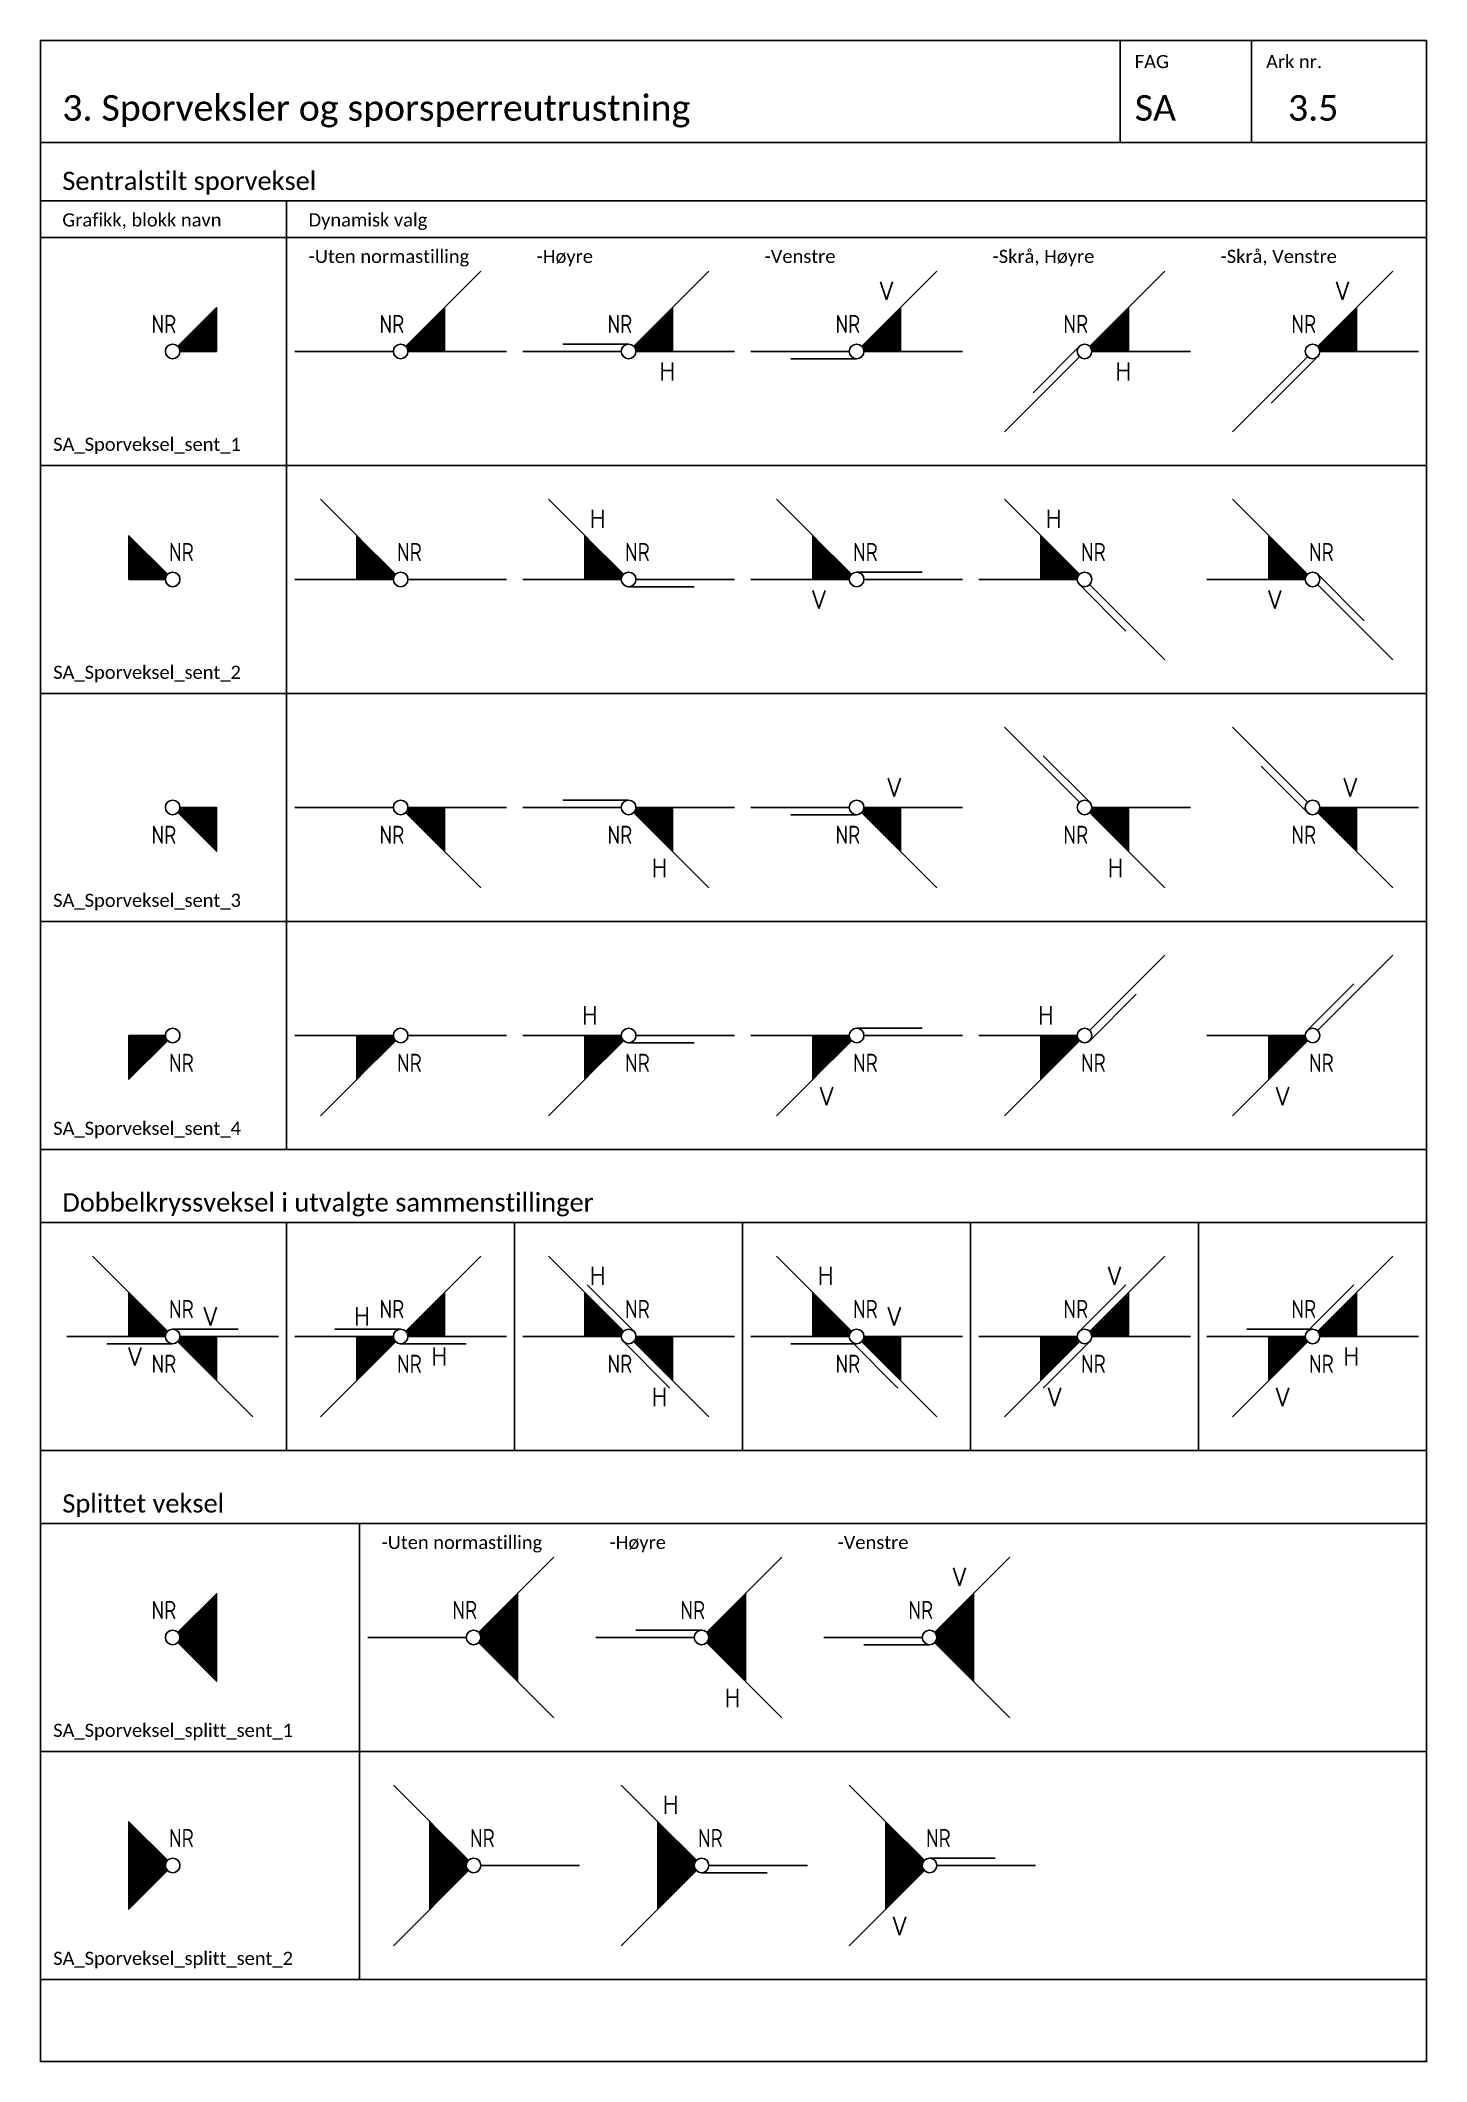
# Model space of a CAD drawing. Header units: millimetres. Extents: x -210 to 2500, y -2763 to 277.
# Drawn here: x 840 to 1030, y -614 to -337 of the extents above; entities that cross this region are included whole.
import ezdxf
from ezdxf.enums import TextEntityAlignment as Align

# ---------------------------------------------------------------- set-up
doc = ezdxf.new("R2010")
doc.units = ezdxf.units.MM
for name, color, linetype in [('RAMME', 5, 'Continuous'), ('RAMME SYMBOLER', 4, 'Continuous'), ('RAMME TEKST', 7, 'Continuous'), ('SIG-SPOR enlinje', 5, 'Continuous'), ('SIG-Sporveksler', 2, 'Continuous'), ('SIG_ATT_Tekst25', 2, 'Continuous')]:
    doc.layers.add(name, color=color, linetype=linetype)
doc.layers.add('Wipeout', color=7, linetype='Continuous', true_color=0xfffefd)
doc.styles.add('Calibri', font='calibri.ttf')
doc.styles.add('ISOCP', font='isocp.shx', dxfattribs={"width": 0.9})

msp = doc.modelspace()

# ---------------------------------------------------------------- texts
at = {"layer": 'RAMME TEKST', "linetype": 'ByBlock', "style": 'Calibri'}
for s, height, p in [('FAG', 1.8, (990, -340.8)), ('Ark nr.', 1.8, (1008, -340.8)), ('3. Sporveksler og sporsperreutrustning', 3.5, (843, -348)), ('SA', 3.5, (990, -348)), ('3.5', 3.5, (1011, -348)), ('Sentralstilt sporveksel', 2.5, (843, -357.5)), ('Grafikk, blokk navn', 1.8, (843, -362.5)), ('Dynamisk valg', 1.8, (876.75, -362.5)), ('-Uten normastilling', 1.8, (876.75, -367.5)), ('-Skrå, Høyre', 1.8, (970.5, -367.5)), ('-Skrå, Venstre', 1.8, (1001.75, -367.5)), ('-Høyre', 1.8, (908, -367.5)), ('-Venstre', 1.8, (939.25, -367.5)), ('SA_Sporveksel_sent_1 ', 1.8, (841.75, -393.25)), ('SA_Sporveksel_sent_2', 1.8, (841.75, -424.5)), ('SA_Sporveksel_sent_3', 1.8, (841.75, -455.75)), ('SA_Sporveksel_sent_4', 1.8, (841.75, -487)), ('Dobbelkryssveksel i utvalgte sammenstillinger', 2.5, (843, -497.5)), ('Splittet veksel', 2.5, (843, -538.75)), ('-Uten normastilling', 1.8, (886.75, -543.75)), ('-Høyre', 1.8, (918, -543.75)), ('-Venstre', 1.8, (949.25, -543.75)), ('SA_Sporveksel_splitt_sent_1', 1.8, (841.75, -569.5)), ('SA_Sporveksel_splitt_sent_2', 1.8, (841.75, -600.75))]:
    msp.add_text(s, height=height, dxfattribs=at).set_placement(p)

# ---------------------------------------------------------------- blocks, each defined once
blk = doc.blocks.new('*U32')
at = {"linetype": 'ByBlock', "lineweight": -2}
h = blk.add_hatch(color=0, dxfattribs=at)
h.dxf.hatch_style = 1
edge = h.paths.add_edge_path()
edge.add_line((1, 0), (6, 0))
edge.add_line((6, 0), (6, 6))
edge.add_line((6, 6), (0.71, 0.71))
edge.add_arc((0, 0), 1, 0, 45, ccw=False)
at = {"color": 0, "linetype": 'ByBlock', "lineweight": -2}
for points in [[(1, 0), (6, 0), (6, 6), (0.71, 0.71, -0.198912), (1, 0)], [(1.1, 0.1), (5.9, 0.1), (5.9, 5.76), (0.85, 0.7, -0.151986)], [(1.18, 0.2), (5.8, 0.2), (5.8, 5.52), (0.98, 0.7, -0.113104)], [(1.26, 0.3), (5.7, 0.3), (5.7, 5.28), (1.11, 0.68, -0.080086)], [(1.34, 0.4), (5.6, 0.4), (5.6, 5.03), (1.23, 0.67, -0.051519)], [(1.41, 0.5), (5.5, 0.5), (5.5, 4.79), (1.35, 0.65, -0.026437)], [(1.48, 0.6), (5.4, 0.6), (5.4, 4.55), (1.47, 0.62, -0.004151)]]:
    blk.add_lwpolyline(points, format="xyb", close=True, dxfattribs=at)
for points in [[(1.69, 0.7), (5.3, 0.7), (5.3, 4.31)], [(1.93, 0.8), (5.2, 0.8), (5.2, 4.07)], [(2.17, 0.9), (5.1, 0.9), (5.1, 3.83)], [(2.41, 1), (5, 1), (5, 3.59)], [(2.66, 1.1), (4.9, 1.1), (4.9, 3.34)], [(2.9, 1.2), (4.8, 1.2), (4.8, 3.1)], [(3.14, 1.3), (4.7, 1.3), (4.7, 2.86)], [(3.38, 1.4), (4.6, 1.4), (4.6, 2.62)], [(3.62, 1.5), (4.5, 1.5), (4.5, 2.38)], [(3.86, 1.6), (4.4, 1.6), (4.4, 2.14)], [(4.1, 1.7), (4.3, 1.7), (4.3, 1.9)]]:
    blk.add_lwpolyline(points, close=True, dxfattribs=at)
blk = doc.blocks.new('*U314')
at = {"layer": 'SIG_ATT_Tekst25', "linetype": 'ByBlock', "lineweight": -2, "style": 'ISOCP', "width": 0.9}
blk.add_attdef('NR', (-0.5, 2.5), '', height=2.5, dxfattribs=at)
blk.add_wipeout([(-1, 0), (-0.99, 0.13), (-0.97, 0.26), (-0.92, 0.38), (-0.87, 0.5), (-0.79, 0.61), (-0.71, 0.71), (-0.61, 0.79), (-0.5, 0.87), (-0.38, 0.92), (-0.26, 0.97), (-0.13, 0.99), (0, 1), (0.13, 0.99), (0.26, 0.97), (0.38, 0.92), (0.5, 0.87), (0.61, 0.79), (0.71, 0.71), (0.79, 0.61), (0.87, 0.5), (0.92, 0.38), (0.97, 0.26), (0.99, 0.13), (1, 0), (0.99, -0.13), (0.97, -0.26), (0.92, -0.38), (0.87, -0.5), (0.79, -0.61), (0.71, -0.71), (0.61, -0.79), (0.5, -0.87), (0.38, -0.92), (0.26, -0.97), (0.13, -0.99), (0, -1), (-0.13, -0.99), (-0.26, -0.97), (-0.38, -0.92), (-0.5, -0.87), (-0.61, -0.79), (-0.71, -0.71), (-0.79, -0.61), (-0.87, -0.5), (-0.92, -0.38), (-0.97, -0.26), (-0.99, -0.13)]).dxf.layer = 'Wipeout'
at = {"color": 0, "linetype": 'ByBlock', "lineweight": -2}
blk.add_circle((0, 0), 1, dxfattribs=at)
at = {"color": 0, "linetype": 'ByBlock', "lineweight": -2, "xscale": -1}
blk.add_blockref('*U32', (0, 0), dxfattribs=at)
at = {"color": 0, "linetype": 'ByBlock', "lineweight": -2, "rotation": 180}
blk.add_blockref('*U32', (0, 0), dxfattribs=at)
blk = doc.blocks.new('*U312')
at = {"color": 0, "linetype": 'ByBlock', "lineweight": -2}
for p, q in [((-4.94, 7.06), (-4.94, 9.56)), ((-4.94, 8.45), (-3.55, 8.45)), ((-3.55, 7.06), (-3.55, 9.56))]:
    blk.add_line(p, q, dxfattribs=at)
at = {"layer": 'SIG_ATT_Tekst25', "linetype": 'ByBlock', "lineweight": -2, "style": 'ISOCP', "width": 0.9}
blk.add_attdef('NR', (-0.5, 2.5), '', height=2.5, dxfattribs=at)
blk.add_wipeout([(-1, 0), (-0.99, 0.13), (-0.97, 0.26), (-0.92, 0.38), (-0.87, 0.5), (-0.79, 0.61), (-0.71, 0.71), (-0.61, 0.79), (-0.5, 0.87), (-0.38, 0.92), (-0.26, 0.97), (-0.13, 0.99), (0, 1), (0.13, 0.99), (0.26, 0.97), (0.38, 0.92), (0.5, 0.87), (0.61, 0.79), (0.71, 0.71), (0.79, 0.61), (0.87, 0.5), (0.92, 0.38), (0.97, 0.26), (0.99, 0.13), (1, 0), (0.99, -0.13), (0.97, -0.26), (0.92, -0.38), (0.87, -0.5), (0.79, -0.61), (0.71, -0.71), (0.61, -0.79), (0.5, -0.87), (0.38, -0.92), (0.26, -0.97), (0.13, -0.99), (0, -1), (-0.13, -0.99), (-0.26, -0.97), (-0.38, -0.92), (-0.5, -0.87), (-0.61, -0.79), (-0.71, -0.71), (-0.79, -0.61), (-0.87, -0.5), (-0.92, -0.38), (-0.97, -0.26), (-0.99, -0.13)]).dxf.layer = 'Wipeout'
at = {"color": 0, "linetype": 'ByBlock', "lineweight": -2}
blk.add_line((0, -1), (9, -1), dxfattribs=at)
blk.add_circle((0, 0), 1, dxfattribs=at)
at = {"color": 0, "linetype": 'ByBlock', "lineweight": -2, "xscale": -1}
blk.add_blockref('*U32', (0, 0), dxfattribs=at)
at = {"color": 0, "linetype": 'ByBlock', "lineweight": -2, "rotation": 180}
blk.add_blockref('*U32', (0, 0), dxfattribs=at)
blk = doc.blocks.new('*U313')
at = {"color": 0, "linetype": 'ByBlock', "lineweight": -2}
for q in [(-4.94, -7.06), (-3.27, -7.06)]:
    blk.add_line((-4.11, -9.56), q, dxfattribs=at)
at = {"layer": 'SIG_ATT_Tekst25', "linetype": 'ByBlock', "lineweight": -2, "style": 'ISOCP', "width": 0.9}
blk.add_attdef('NR', (-0.5, 2.5), '', height=2.5, dxfattribs=at)
blk.add_wipeout([(-1, 0), (-0.99, 0.13), (-0.97, 0.26), (-0.92, 0.38), (-0.87, 0.5), (-0.79, 0.61), (-0.71, 0.71), (-0.61, 0.79), (-0.5, 0.87), (-0.38, 0.92), (-0.26, 0.97), (-0.13, 0.99), (0, 1), (0.13, 0.99), (0.26, 0.97), (0.38, 0.92), (0.5, 0.87), (0.61, 0.79), (0.71, 0.71), (0.79, 0.61), (0.87, 0.5), (0.92, 0.38), (0.97, 0.26), (0.99, 0.13), (1, 0), (0.99, -0.13), (0.97, -0.26), (0.92, -0.38), (0.87, -0.5), (0.79, -0.61), (0.71, -0.71), (0.61, -0.79), (0.5, -0.87), (0.38, -0.92), (0.26, -0.97), (0.13, -0.99), (0, -1), (-0.13, -0.99), (-0.26, -0.97), (-0.38, -0.92), (-0.5, -0.87), (-0.61, -0.79), (-0.71, -0.71), (-0.79, -0.61), (-0.87, -0.5), (-0.92, -0.38), (-0.97, -0.26), (-0.99, -0.13)]).dxf.layer = 'Wipeout'
at = {"color": 0, "linetype": 'ByBlock', "lineweight": -2}
blk.add_line((0, 1), (9, 1), dxfattribs=at)
blk.add_circle((0, 0), 1, dxfattribs=at)
at = {"color": 0, "linetype": 'ByBlock', "lineweight": -2, "xscale": -1}
blk.add_blockref('*U32', (0, 0), dxfattribs=at)
at = {"color": 0, "linetype": 'ByBlock', "lineweight": -2, "rotation": 180}
blk.add_blockref('*U32', (0, 0), dxfattribs=at)
blk = doc.blocks.new('*U31')
at = {"linetype": 'ByBlock', "lineweight": -2}
h = blk.add_hatch(color=0, dxfattribs=at)
h.dxf.hatch_style = 1
edge = h.paths.add_edge_path()
edge.add_line((1, 0), (6, 0))
edge.add_line((6, 0), (6, 6))
edge.add_line((6, 6), (0.71, 0.71))
edge.add_arc((0, 0), 1, 0, 45, ccw=False)
at = {"color": 0, "linetype": 'ByBlock', "lineweight": -2}
for points in [[(1, 0), (6, 0), (6, 6), (0.71, 0.71, -0.198912), (1, 0)], [(1.1, 0.1), (5.9, 0.1), (5.9, 5.76), (0.85, 0.7, -0.151986)], [(1.18, 0.2), (5.8, 0.2), (5.8, 5.52), (0.98, 0.7, -0.113104)], [(1.26, 0.3), (5.7, 0.3), (5.7, 5.28), (1.11, 0.68, -0.080086)], [(1.34, 0.4), (5.6, 0.4), (5.6, 5.03), (1.23, 0.67, -0.051519)], [(1.41, 0.5), (5.5, 0.5), (5.5, 4.79), (1.35, 0.65, -0.026437)], [(1.48, 0.6), (5.4, 0.6), (5.4, 4.55), (1.47, 0.62, -0.004151)]]:
    blk.add_lwpolyline(points, format="xyb", close=True, dxfattribs=at)
for points in [[(1.69, 0.7), (5.3, 0.7), (5.3, 4.31)], [(1.93, 0.8), (5.2, 0.8), (5.2, 4.07)], [(2.17, 0.9), (5.1, 0.9), (5.1, 3.83)], [(2.41, 1), (5, 1), (5, 3.59)], [(2.66, 1.1), (4.9, 1.1), (4.9, 3.34)], [(2.9, 1.2), (4.8, 1.2), (4.8, 3.1)], [(3.14, 1.3), (4.7, 1.3), (4.7, 2.86)], [(3.38, 1.4), (4.6, 1.4), (4.6, 2.62)], [(3.62, 1.5), (4.5, 1.5), (4.5, 2.38)], [(3.86, 1.6), (4.4, 1.6), (4.4, 2.14)], [(4.1, 1.7), (4.3, 1.7), (4.3, 1.9)]]:
    blk.add_lwpolyline(points, close=True, dxfattribs=at)
blk = doc.blocks.new('*U311')
at = {"layer": 'SIG_ATT_Tekst25', "linetype": 'ByBlock', "lineweight": -2, "style": 'ISOCP', "width": 0.9}
blk.add_attdef('NR', text='', height=2.5, dxfattribs=at).set_placement((0.5, 2.5), align=Align.RIGHT)
blk.add_wipeout([(-1, 0), (-0.99, 0.13), (-0.97, 0.26), (-0.92, 0.38), (-0.87, 0.5), (-0.79, 0.61), (-0.71, 0.71), (-0.61, 0.79), (-0.5, 0.87), (-0.38, 0.92), (-0.26, 0.97), (-0.13, 0.99), (0, 1), (0.13, 0.99), (0.26, 0.97), (0.38, 0.92), (0.5, 0.87), (0.61, 0.79), (0.71, 0.71), (0.79, 0.61), (0.87, 0.5), (0.92, 0.38), (0.97, 0.26), (0.99, 0.13), (1, 0), (0.99, -0.13), (0.97, -0.26), (0.92, -0.38), (0.87, -0.5), (0.79, -0.61), (0.71, -0.71), (0.61, -0.79), (0.5, -0.87), (0.38, -0.92), (0.26, -0.97), (0.13, -0.99), (0, -1), (-0.13, -0.99), (-0.26, -0.97), (-0.38, -0.92), (-0.5, -0.87), (-0.61, -0.79), (-0.71, -0.71), (-0.79, -0.61), (-0.87, -0.5), (-0.92, -0.38), (-0.97, -0.26), (-0.99, -0.13)]).dxf.layer = 'Wipeout'
at = {"color": 0, "linetype": 'ByBlock', "lineweight": -2}
blk.add_circle((0, 0), 1, dxfattribs=at)
blk.add_blockref('*U31', (0, 0), dxfattribs=at)
at = {"color": 0, "linetype": 'ByBlock', "lineweight": -2, "xscale": -1, "rotation": 180}
blk.add_blockref('*U31', (0, 0), dxfattribs=at)
blk = doc.blocks.new('*U309')
at = {"color": 0, "linetype": 'ByBlock', "lineweight": -2}
for p, q in [((3.55, -9.56), (3.55, -7.06)), ((3.55, -8.17), (4.94, -8.17)), ((4.94, -9.56), (4.94, -7.06))]:
    blk.add_line(p, q, dxfattribs=at)
at = {"layer": 'SIG_ATT_Tekst25', "linetype": 'ByBlock', "lineweight": -2, "style": 'ISOCP', "width": 0.9}
blk.add_attdef('NR', text='', height=2.5, dxfattribs=at).set_placement((0.5, 2.5), align=Align.RIGHT)
blk.add_wipeout([(-1, 0), (-0.99, 0.13), (-0.97, 0.26), (-0.92, 0.38), (-0.87, 0.5), (-0.79, 0.61), (-0.71, 0.71), (-0.61, 0.79), (-0.5, 0.87), (-0.38, 0.92), (-0.26, 0.97), (-0.13, 0.99), (0, 1), (0.13, 0.99), (0.26, 0.97), (0.38, 0.92), (0.5, 0.87), (0.61, 0.79), (0.71, 0.71), (0.79, 0.61), (0.87, 0.5), (0.92, 0.38), (0.97, 0.26), (0.99, 0.13), (1, 0), (0.99, -0.13), (0.97, -0.26), (0.92, -0.38), (0.87, -0.5), (0.79, -0.61), (0.71, -0.71), (0.61, -0.79), (0.5, -0.87), (0.38, -0.92), (0.26, -0.97), (0.13, -0.99), (0, -1), (-0.13, -0.99), (-0.26, -0.97), (-0.38, -0.92), (-0.5, -0.87), (-0.61, -0.79), (-0.71, -0.71), (-0.79, -0.61), (-0.87, -0.5), (-0.92, -0.38), (-0.97, -0.26), (-0.99, -0.13)]).dxf.layer = 'Wipeout'
at = {"color": 0, "linetype": 'ByBlock', "lineweight": -2}
blk.add_line((0, 1), (-9, 1), dxfattribs=at)
blk.add_circle((0, 0), 1, dxfattribs=at)
blk.add_blockref('*U31', (0, 0), dxfattribs=at)
at = {"color": 0, "linetype": 'ByBlock', "lineweight": -2, "xscale": -1, "rotation": 180}
blk.add_blockref('*U31', (0, 0), dxfattribs=at)
blk = doc.blocks.new('*U310')
at = {"color": 0, "linetype": 'ByBlock', "lineweight": -2}
for q in [(3.27, 9.56), (4.94, 9.56)]:
    blk.add_line((4.11, 7.06), q, dxfattribs=at)
at = {"layer": 'SIG_ATT_Tekst25', "linetype": 'ByBlock', "lineweight": -2, "style": 'ISOCP', "width": 0.9}
blk.add_attdef('NR', text='', height=2.5, dxfattribs=at).set_placement((0.5, 2.5), align=Align.RIGHT)
blk.add_wipeout([(-1, 0), (-0.99, 0.13), (-0.97, 0.26), (-0.92, 0.38), (-0.87, 0.5), (-0.79, 0.61), (-0.71, 0.71), (-0.61, 0.79), (-0.5, 0.87), (-0.38, 0.92), (-0.26, 0.97), (-0.13, 0.99), (0, 1), (0.13, 0.99), (0.26, 0.97), (0.38, 0.92), (0.5, 0.87), (0.61, 0.79), (0.71, 0.71), (0.79, 0.61), (0.87, 0.5), (0.92, 0.38), (0.97, 0.26), (0.99, 0.13), (1, 0), (0.99, -0.13), (0.97, -0.26), (0.92, -0.38), (0.87, -0.5), (0.79, -0.61), (0.71, -0.71), (0.61, -0.79), (0.5, -0.87), (0.38, -0.92), (0.26, -0.97), (0.13, -0.99), (0, -1), (-0.13, -0.99), (-0.26, -0.97), (-0.38, -0.92), (-0.5, -0.87), (-0.61, -0.79), (-0.71, -0.71), (-0.79, -0.61), (-0.87, -0.5), (-0.92, -0.38), (-0.97, -0.26), (-0.99, -0.13)]).dxf.layer = 'Wipeout'
at = {"color": 0, "linetype": 'ByBlock', "lineweight": -2}
blk.add_line((0, -1), (-9, -1), dxfattribs=at)
blk.add_circle((0, 0), 1, dxfattribs=at)
blk.add_blockref('*U31', (0, 0), dxfattribs=at)
at = {"color": 0, "linetype": 'ByBlock', "lineweight": -2, "xscale": -1, "rotation": 180}
blk.add_blockref('*U31', (0, 0), dxfattribs=at)
blk = doc.blocks.new('*U27')
at = {"linetype": 'ByBlock', "lineweight": -2}
h = blk.add_hatch(color=0, dxfattribs=at)
h.dxf.hatch_style = 1
edge = h.paths.add_edge_path()
edge.add_line((1, 0), (6, 0))
edge.add_line((6, 0), (6, 6))
edge.add_line((6, 6), (0.71, 0.71))
edge.add_arc((0, 0), 1, 0, 45, ccw=False)
at = {"color": 0, "linetype": 'ByBlock', "lineweight": -2}
for points in [[(1, 0), (6, 0), (6, 6), (0.71, 0.71, -0.198912), (1, 0)], [(1.1, 0.1), (5.9, 0.1), (5.9, 5.76), (0.85, 0.7, -0.151986)], [(1.18, 0.2), (5.8, 0.2), (5.8, 5.52), (0.98, 0.7, -0.113104)], [(1.26, 0.3), (5.7, 0.3), (5.7, 5.28), (1.11, 0.68, -0.080086)], [(1.34, 0.4), (5.6, 0.4), (5.6, 5.03), (1.23, 0.67, -0.051519)], [(1.41, 0.5), (5.5, 0.5), (5.5, 4.79), (1.35, 0.65, -0.026437)], [(1.48, 0.6), (5.4, 0.6), (5.4, 4.55), (1.47, 0.62, -0.004151)]]:
    blk.add_lwpolyline(points, format="xyb", close=True, dxfattribs=at)
for points in [[(1.69, 0.7), (5.3, 0.7), (5.3, 4.31)], [(1.93, 0.8), (5.2, 0.8), (5.2, 4.07)], [(2.17, 0.9), (5.1, 0.9), (5.1, 3.83)], [(2.41, 1), (5, 1), (5, 3.59)], [(2.66, 1.1), (4.9, 1.1), (4.9, 3.34)], [(2.9, 1.2), (4.8, 1.2), (4.8, 3.1)], [(3.14, 1.3), (4.7, 1.3), (4.7, 2.86)], [(3.38, 1.4), (4.6, 1.4), (4.6, 2.62)], [(3.62, 1.5), (4.5, 1.5), (4.5, 2.38)], [(3.86, 1.6), (4.4, 1.6), (4.4, 2.14)], [(4.1, 1.7), (4.3, 1.7), (4.3, 1.9)]]:
    blk.add_lwpolyline(points, close=True, dxfattribs=at)
blk = doc.blocks.new('*U293')
at = {"layer": 'SIG_ATT_Tekst25', "linetype": 'ByBlock', "lineweight": -2, "style": 'ISOCP', "width": 0.9}
blk.add_attdef('NR', text='', height=2.5, dxfattribs=at).set_placement((0.5, 2.5), align=Align.RIGHT)
blk.add_wipeout([(-1, 0), (-0.99, 0.13), (-0.97, 0.26), (-0.92, 0.38), (-0.87, 0.5), (-0.79, 0.61), (-0.71, 0.71), (-0.61, 0.79), (-0.5, 0.87), (-0.38, 0.92), (-0.26, 0.97), (-0.13, 0.99), (0, 1), (0.13, 0.99), (0.26, 0.97), (0.38, 0.92), (0.5, 0.87), (0.61, 0.79), (0.71, 0.71), (0.79, 0.61), (0.87, 0.5), (0.92, 0.38), (0.97, 0.26), (0.99, 0.13), (1, 0), (0.99, -0.13), (0.97, -0.26), (0.92, -0.38), (0.87, -0.5), (0.79, -0.61), (0.71, -0.71), (0.61, -0.79), (0.5, -0.87), (0.38, -0.92), (0.26, -0.97), (0.13, -0.99), (0, -1), (-0.13, -0.99), (-0.26, -0.97), (-0.38, -0.92), (-0.5, -0.87), (-0.61, -0.79), (-0.71, -0.71), (-0.79, -0.61), (-0.87, -0.5), (-0.92, -0.38), (-0.97, -0.26), (-0.99, -0.13)]).dxf.layer = 'Wipeout'
at = {"color": 0, "linetype": 'ByBlock', "lineweight": -2}
blk.add_circle((0, 0), 1, dxfattribs=at)
blk.add_blockref('*U27', (0, 0), dxfattribs=at)
blk = doc.blocks.new('*U289')
at = {"color": 0, "linetype": 'ByBlock', "lineweight": -2}
for p, q in [((4.61, -4), (4.61, -1.5)), ((4.61, -2.61), (6, -2.61)), ((6, -4), (6, -1.5))]:
    blk.add_line(p, q, dxfattribs=at)
at = {"layer": 'SIG_ATT_Tekst25', "linetype": 'ByBlock', "lineweight": -2, "style": 'ISOCP', "width": 0.9}
blk.add_attdef('NR', text='', height=2.5, dxfattribs=at).set_placement((0.5, 2.5), align=Align.RIGHT)
blk.add_wipeout([(-1, 0), (-0.99, 0.13), (-0.97, 0.26), (-0.92, 0.38), (-0.87, 0.5), (-0.79, 0.61), (-0.71, 0.71), (-0.61, 0.79), (-0.5, 0.87), (-0.38, 0.92), (-0.26, 0.97), (-0.13, 0.99), (0, 1), (0.13, 0.99), (0.26, 0.97), (0.38, 0.92), (0.5, 0.87), (0.61, 0.79), (0.71, 0.71), (0.79, 0.61), (0.87, 0.5), (0.92, 0.38), (0.97, 0.26), (0.99, 0.13), (1, 0), (0.99, -0.13), (0.97, -0.26), (0.92, -0.38), (0.87, -0.5), (0.79, -0.61), (0.71, -0.71), (0.61, -0.79), (0.5, -0.87), (0.38, -0.92), (0.26, -0.97), (0.13, -0.99), (0, -1), (-0.13, -0.99), (-0.26, -0.97), (-0.38, -0.92), (-0.5, -0.87), (-0.61, -0.79), (-0.71, -0.71), (-0.79, -0.61), (-0.87, -0.5), (-0.92, -0.38), (-0.97, -0.26), (-0.99, -0.13)]).dxf.layer = 'Wipeout'
at = {"color": 0, "linetype": 'ByBlock', "lineweight": -2}
blk.add_line((0, 1), (-9, 1), dxfattribs=at)
blk.add_circle((0, 0), 1, dxfattribs=at)
blk.add_blockref('*U27', (0, 0), dxfattribs=at)
blk = doc.blocks.new('*U290')
at = {"color": 0, "linetype": 'ByBlock', "lineweight": -2}
for q in [(3.27, 9.56), (4.94, 9.56)]:
    blk.add_line((4.11, 7.06), q, dxfattribs=at)
at = {"layer": 'SIG_ATT_Tekst25', "linetype": 'ByBlock', "lineweight": -2, "style": 'ISOCP', "width": 0.9}
blk.add_attdef('NR', text='', height=2.5, dxfattribs=at).set_placement((0.5, 2.5), align=Align.RIGHT)
blk.add_wipeout([(-1, 0), (-0.99, 0.13), (-0.97, 0.26), (-0.92, 0.38), (-0.87, 0.5), (-0.79, 0.61), (-0.71, 0.71), (-0.61, 0.79), (-0.5, 0.87), (-0.38, 0.92), (-0.26, 0.97), (-0.13, 0.99), (0, 1), (0.13, 0.99), (0.26, 0.97), (0.38, 0.92), (0.5, 0.87), (0.61, 0.79), (0.71, 0.71), (0.79, 0.61), (0.87, 0.5), (0.92, 0.38), (0.97, 0.26), (0.99, 0.13), (1, 0), (0.99, -0.13), (0.97, -0.26), (0.92, -0.38), (0.87, -0.5), (0.79, -0.61), (0.71, -0.71), (0.61, -0.79), (0.5, -0.87), (0.38, -0.92), (0.26, -0.97), (0.13, -0.99), (0, -1), (-0.13, -0.99), (-0.26, -0.97), (-0.38, -0.92), (-0.5, -0.87), (-0.61, -0.79), (-0.71, -0.71), (-0.79, -0.61), (-0.87, -0.5), (-0.92, -0.38), (-0.97, -0.26), (-0.99, -0.13)]).dxf.layer = 'Wipeout'
at = {"color": 0, "linetype": 'ByBlock', "lineweight": -2}
blk.add_line((0, -1), (-9, -1), dxfattribs=at)
blk.add_circle((0, 0), 1, dxfattribs=at)
blk.add_blockref('*U27', (0, 0), dxfattribs=at)
blk = doc.blocks.new('*U291')
at = {"color": 0, "linetype": 'ByBlock', "lineweight": -2}
for p, q in [((4.61, -4), (4.61, -1.5)), ((4.61, -2.61), (6, -2.61)), ((6, -4), (6, -1.5))]:
    blk.add_line(p, q, dxfattribs=at)
at = {"layer": 'SIG_ATT_Tekst25', "linetype": 'ByBlock', "lineweight": -2, "style": 'ISOCP', "width": 0.9}
blk.add_attdef('NR', text='', height=2.5, dxfattribs=at).set_placement((0.5, 2.5), align=Align.RIGHT)
blk.add_wipeout([(-1, 0), (-0.99, 0.13), (-0.97, 0.26), (-0.92, 0.38), (-0.87, 0.5), (-0.79, 0.61), (-0.71, 0.71), (-0.61, 0.79), (-0.5, 0.87), (-0.38, 0.92), (-0.26, 0.97), (-0.13, 0.99), (0, 1), (0.13, 0.99), (0.26, 0.97), (0.38, 0.92), (0.5, 0.87), (0.61, 0.79), (0.71, 0.71), (0.79, 0.61), (0.87, 0.5), (0.92, 0.38), (0.97, 0.26), (0.99, 0.13), (1, 0), (0.99, -0.13), (0.97, -0.26), (0.92, -0.38), (0.87, -0.5), (0.79, -0.61), (0.71, -0.71), (0.61, -0.79), (0.5, -0.87), (0.38, -0.92), (0.26, -0.97), (0.13, -0.99), (0, -1), (-0.13, -0.99), (-0.26, -0.97), (-0.38, -0.92), (-0.5, -0.87), (-0.61, -0.79), (-0.71, -0.71), (-0.79, -0.61), (-0.87, -0.5), (-0.92, -0.38), (-0.97, -0.26), (-0.99, -0.13)]).dxf.layer = 'Wipeout'
at = {"color": 0, "linetype": 'ByBlock', "lineweight": -2}
blk.add_line((-0.71, 0.71), (-7.07, -5.66), dxfattribs=at)
blk.add_circle((0, 0), 1, dxfattribs=at)
blk.add_blockref('*U27', (0, 0), dxfattribs=at)
blk = doc.blocks.new('*U292')
at = {"color": 0, "linetype": 'ByBlock', "lineweight": -2}
for q in [(3.27, 9.56), (4.94, 9.56)]:
    blk.add_line((4.11, 7.06), q, dxfattribs=at)
at = {"layer": 'SIG_ATT_Tekst25', "linetype": 'ByBlock', "lineweight": -2, "style": 'ISOCP', "width": 0.9}
blk.add_attdef('NR', text='', height=2.5, dxfattribs=at).set_placement((0.5, 2.5), align=Align.RIGHT)
blk.add_wipeout([(-1, 0), (-0.99, 0.13), (-0.97, 0.26), (-0.92, 0.38), (-0.87, 0.5), (-0.79, 0.61), (-0.71, 0.71), (-0.61, 0.79), (-0.5, 0.87), (-0.38, 0.92), (-0.26, 0.97), (-0.13, 0.99), (0, 1), (0.13, 0.99), (0.26, 0.97), (0.38, 0.92), (0.5, 0.87), (0.61, 0.79), (0.71, 0.71), (0.79, 0.61), (0.87, 0.5), (0.92, 0.38), (0.97, 0.26), (0.99, 0.13), (1, 0), (0.99, -0.13), (0.97, -0.26), (0.92, -0.38), (0.87, -0.5), (0.79, -0.61), (0.71, -0.71), (0.61, -0.79), (0.5, -0.87), (0.38, -0.92), (0.26, -0.97), (0.13, -0.99), (0, -1), (-0.13, -0.99), (-0.26, -0.97), (-0.38, -0.92), (-0.5, -0.87), (-0.61, -0.79), (-0.71, -0.71), (-0.79, -0.61), (-0.87, -0.5), (-0.92, -0.38), (-0.97, -0.26), (-0.99, -0.13)]).dxf.layer = 'Wipeout'
at = {"color": 0, "linetype": 'ByBlock', "lineweight": -2}
blk.add_line((0.71, -0.71), (-5.66, -7.07), dxfattribs=at)
blk.add_circle((0, 0), 1, dxfattribs=at)
blk.add_blockref('*U27', (0, 0), dxfattribs=at)
blk = doc.blocks.new('*U28')
at = {"linetype": 'ByBlock', "lineweight": -2}
h = blk.add_hatch(color=0, dxfattribs=at)
h.dxf.hatch_style = 1
edge = h.paths.add_edge_path()
edge.add_line((1, 0), (6, 0))
edge.add_line((6, 0), (6, 6))
edge.add_line((6, 6), (0.71, 0.71))
edge.add_arc((0, 0), 1, 0, 45, ccw=False)
at = {"color": 0, "linetype": 'ByBlock', "lineweight": -2}
for points in [[(1, 0), (6, 0), (6, 6), (0.71, 0.71, -0.198912), (1, 0)], [(1.1, 0.1), (5.9, 0.1), (5.9, 5.76), (0.85, 0.7, -0.151986)], [(1.18, 0.2), (5.8, 0.2), (5.8, 5.52), (0.98, 0.7, -0.113104)], [(1.26, 0.3), (5.7, 0.3), (5.7, 5.28), (1.11, 0.68, -0.080086)], [(1.34, 0.4), (5.6, 0.4), (5.6, 5.03), (1.23, 0.67, -0.051519)], [(1.41, 0.5), (5.5, 0.5), (5.5, 4.79), (1.35, 0.65, -0.026437)], [(1.48, 0.6), (5.4, 0.6), (5.4, 4.55), (1.47, 0.62, -0.004151)]]:
    blk.add_lwpolyline(points, format="xyb", close=True, dxfattribs=at)
for points in [[(1.69, 0.7), (5.3, 0.7), (5.3, 4.31)], [(1.93, 0.8), (5.2, 0.8), (5.2, 4.07)], [(2.17, 0.9), (5.1, 0.9), (5.1, 3.83)], [(2.41, 1), (5, 1), (5, 3.59)], [(2.66, 1.1), (4.9, 1.1), (4.9, 3.34)], [(2.9, 1.2), (4.8, 1.2), (4.8, 3.1)], [(3.14, 1.3), (4.7, 1.3), (4.7, 2.86)], [(3.38, 1.4), (4.6, 1.4), (4.6, 2.62)], [(3.62, 1.5), (4.5, 1.5), (4.5, 2.38)], [(3.86, 1.6), (4.4, 1.6), (4.4, 2.14)], [(4.1, 1.7), (4.3, 1.7), (4.3, 1.9)]]:
    blk.add_lwpolyline(points, close=True, dxfattribs=at)
blk = doc.blocks.new('*U298')
at = {"layer": 'SIG_ATT_Tekst25', "linetype": 'ByBlock', "lineweight": -2, "style": 'ISOCP', "width": 0.9}
blk.add_attdef('NR', (-0.5, 2.5), '', height=2.5, dxfattribs=at)
blk.add_wipeout([(-1, 0), (-0.99, 0.13), (-0.97, 0.26), (-0.92, 0.38), (-0.87, 0.5), (-0.79, 0.61), (-0.71, 0.71), (-0.61, 0.79), (-0.5, 0.87), (-0.38, 0.92), (-0.26, 0.97), (-0.13, 0.99), (0, 1), (0.13, 0.99), (0.26, 0.97), (0.38, 0.92), (0.5, 0.87), (0.61, 0.79), (0.71, 0.71), (0.79, 0.61), (0.87, 0.5), (0.92, 0.38), (0.97, 0.26), (0.99, 0.13), (1, 0), (0.99, -0.13), (0.97, -0.26), (0.92, -0.38), (0.87, -0.5), (0.79, -0.61), (0.71, -0.71), (0.61, -0.79), (0.5, -0.87), (0.38, -0.92), (0.26, -0.97), (0.13, -0.99), (0, -1), (-0.13, -0.99), (-0.26, -0.97), (-0.38, -0.92), (-0.5, -0.87), (-0.61, -0.79), (-0.71, -0.71), (-0.79, -0.61), (-0.87, -0.5), (-0.92, -0.38), (-0.97, -0.26), (-0.99, -0.13)]).dxf.layer = 'Wipeout'
at = {"color": 0, "linetype": 'ByBlock', "lineweight": -2}
blk.add_circle((0, 0), 1, dxfattribs=at)
at = {"color": 0, "linetype": 'ByBlock', "lineweight": -2, "xscale": -1}
blk.add_blockref('*U28', (0, 0), dxfattribs=at)
blk = doc.blocks.new('*U297')
at = {"color": 0, "linetype": 'ByBlock', "lineweight": -2}
for p, q in [((-4.94, 7.06), (-4.94, 9.56)), ((-4.94, 8.45), (-3.55, 8.45)), ((-3.55, 7.06), (-3.55, 9.56))]:
    blk.add_line(p, q, dxfattribs=at)
at = {"layer": 'SIG_ATT_Tekst25', "linetype": 'ByBlock', "lineweight": -2, "style": 'ISOCP', "width": 0.9}
blk.add_attdef('NR', (-0.5, 2.5), '', height=2.5, dxfattribs=at)
blk.add_wipeout([(-1, 0), (-0.99, 0.13), (-0.97, 0.26), (-0.92, 0.38), (-0.87, 0.5), (-0.79, 0.61), (-0.71, 0.71), (-0.61, 0.79), (-0.5, 0.87), (-0.38, 0.92), (-0.26, 0.97), (-0.13, 0.99), (0, 1), (0.13, 0.99), (0.26, 0.97), (0.38, 0.92), (0.5, 0.87), (0.61, 0.79), (0.71, 0.71), (0.79, 0.61), (0.87, 0.5), (0.92, 0.38), (0.97, 0.26), (0.99, 0.13), (1, 0), (0.99, -0.13), (0.97, -0.26), (0.92, -0.38), (0.87, -0.5), (0.79, -0.61), (0.71, -0.71), (0.61, -0.79), (0.5, -0.87), (0.38, -0.92), (0.26, -0.97), (0.13, -0.99), (0, -1), (-0.13, -0.99), (-0.26, -0.97), (-0.38, -0.92), (-0.5, -0.87), (-0.61, -0.79), (-0.71, -0.71), (-0.79, -0.61), (-0.87, -0.5), (-0.92, -0.38), (-0.97, -0.26), (-0.99, -0.13)]).dxf.layer = 'Wipeout'
at = {"color": 0, "linetype": 'ByBlock', "lineweight": -2}
blk.add_line((0, -1), (9, -1), dxfattribs=at)
blk.add_circle((0, 0), 1, dxfattribs=at)
at = {"color": 0, "linetype": 'ByBlock', "lineweight": -2, "xscale": -1}
blk.add_blockref('*U28', (0, 0), dxfattribs=at)
blk = doc.blocks.new('*U296')
at = {"color": 0, "linetype": 'ByBlock', "lineweight": -2}
for q in [(-6, -1.5), (-4.33, -1.5)]:
    blk.add_line((-5.17, -4), q, dxfattribs=at)
at = {"layer": 'SIG_ATT_Tekst25', "linetype": 'ByBlock', "lineweight": -2, "style": 'ISOCP', "width": 0.9}
blk.add_attdef('NR', (-0.5, 2.5), '', height=2.5, dxfattribs=at)
blk.add_wipeout([(-1, 0), (-0.99, 0.13), (-0.97, 0.26), (-0.92, 0.38), (-0.87, 0.5), (-0.79, 0.61), (-0.71, 0.71), (-0.61, 0.79), (-0.5, 0.87), (-0.38, 0.92), (-0.26, 0.97), (-0.13, 0.99), (0, 1), (0.13, 0.99), (0.26, 0.97), (0.38, 0.92), (0.5, 0.87), (0.61, 0.79), (0.71, 0.71), (0.79, 0.61), (0.87, 0.5), (0.92, 0.38), (0.97, 0.26), (0.99, 0.13), (1, 0), (0.99, -0.13), (0.97, -0.26), (0.92, -0.38), (0.87, -0.5), (0.79, -0.61), (0.71, -0.71), (0.61, -0.79), (0.5, -0.87), (0.38, -0.92), (0.26, -0.97), (0.13, -0.99), (0, -1), (-0.13, -0.99), (-0.26, -0.97), (-0.38, -0.92), (-0.5, -0.87), (-0.61, -0.79), (-0.71, -0.71), (-0.79, -0.61), (-0.87, -0.5), (-0.92, -0.38), (-0.97, -0.26), (-0.99, -0.13)]).dxf.layer = 'Wipeout'
at = {"color": 0, "linetype": 'ByBlock', "lineweight": -2}
blk.add_line((0, 1), (9, 1), dxfattribs=at)
blk.add_circle((0, 0), 1, dxfattribs=at)
at = {"color": 0, "linetype": 'ByBlock', "lineweight": -2, "xscale": -1}
blk.add_blockref('*U28', (0, 0), dxfattribs=at)
blk = doc.blocks.new('*U295')
at = {"color": 0, "linetype": 'ByBlock', "lineweight": -2}
for p, q in [((-4.94, 7.06), (-4.94, 9.56)), ((-4.94, 8.45), (-3.55, 8.45)), ((-3.55, 7.06), (-3.55, 9.56))]:
    blk.add_line(p, q, dxfattribs=at)
at = {"layer": 'SIG_ATT_Tekst25', "linetype": 'ByBlock', "lineweight": -2, "style": 'ISOCP', "width": 0.9}
blk.add_attdef('NR', (-0.5, 2.5), '', height=2.5, dxfattribs=at)
blk.add_wipeout([(-1, 0), (-0.99, 0.13), (-0.97, 0.26), (-0.92, 0.38), (-0.87, 0.5), (-0.79, 0.61), (-0.71, 0.71), (-0.61, 0.79), (-0.5, 0.87), (-0.38, 0.92), (-0.26, 0.97), (-0.13, 0.99), (0, 1), (0.13, 0.99), (0.26, 0.97), (0.38, 0.92), (0.5, 0.87), (0.61, 0.79), (0.71, 0.71), (0.79, 0.61), (0.87, 0.5), (0.92, 0.38), (0.97, 0.26), (0.99, 0.13), (1, 0), (0.99, -0.13), (0.97, -0.26), (0.92, -0.38), (0.87, -0.5), (0.79, -0.61), (0.71, -0.71), (0.61, -0.79), (0.5, -0.87), (0.38, -0.92), (0.26, -0.97), (0.13, -0.99), (0, -1), (-0.13, -0.99), (-0.26, -0.97), (-0.38, -0.92), (-0.5, -0.87), (-0.61, -0.79), (-0.71, -0.71), (-0.79, -0.61), (-0.87, -0.5), (-0.92, -0.38), (-0.97, -0.26), (-0.99, -0.13)]).dxf.layer = 'Wipeout'
at = {"color": 0, "linetype": 'ByBlock', "lineweight": -2}
blk.add_line((-0.71, -0.71), (5.66, -7.07), dxfattribs=at)
blk.add_circle((0, 0), 1, dxfattribs=at)
at = {"color": 0, "linetype": 'ByBlock', "lineweight": -2, "xscale": -1}
blk.add_blockref('*U28', (0, 0), dxfattribs=at)
blk = doc.blocks.new('*U294')
at = {"color": 0, "linetype": 'ByBlock', "lineweight": -2}
for q in [(-6, -1.5), (-4.33, -1.5)]:
    blk.add_line((-5.17, -4), q, dxfattribs=at)
at = {"layer": 'SIG_ATT_Tekst25', "linetype": 'ByBlock', "lineweight": -2, "style": 'ISOCP', "width": 0.9}
blk.add_attdef('NR', (-0.5, 2.5), '', height=2.5, dxfattribs=at)
blk.add_wipeout([(-1, 0), (-0.99, 0.13), (-0.97, 0.26), (-0.92, 0.38), (-0.87, 0.5), (-0.79, 0.61), (-0.71, 0.71), (-0.61, 0.79), (-0.5, 0.87), (-0.38, 0.92), (-0.26, 0.97), (-0.13, 0.99), (0, 1), (0.13, 0.99), (0.26, 0.97), (0.38, 0.92), (0.5, 0.87), (0.61, 0.79), (0.71, 0.71), (0.79, 0.61), (0.87, 0.5), (0.92, 0.38), (0.97, 0.26), (0.99, 0.13), (1, 0), (0.99, -0.13), (0.97, -0.26), (0.92, -0.38), (0.87, -0.5), (0.79, -0.61), (0.71, -0.71), (0.61, -0.79), (0.5, -0.87), (0.38, -0.92), (0.26, -0.97), (0.13, -0.99), (0, -1), (-0.13, -0.99), (-0.26, -0.97), (-0.38, -0.92), (-0.5, -0.87), (-0.61, -0.79), (-0.71, -0.71), (-0.79, -0.61), (-0.87, -0.5), (-0.92, -0.38), (-0.97, -0.26), (-0.99, -0.13)]).dxf.layer = 'Wipeout'
at = {"color": 0, "linetype": 'ByBlock', "lineweight": -2}
blk.add_line((0.71, 0.71), (7.07, -5.66), dxfattribs=at)
blk.add_circle((0, 0), 1, dxfattribs=at)
at = {"color": 0, "linetype": 'ByBlock', "lineweight": -2, "xscale": -1}
blk.add_blockref('*U28', (0, 0), dxfattribs=at)
blk = doc.blocks.new('*U29')
at = {"linetype": 'ByBlock', "lineweight": -2}
h = blk.add_hatch(color=0, dxfattribs=at)
h.dxf.hatch_style = 1
edge = h.paths.add_edge_path()
edge.add_line((1, 0), (6, 0))
edge.add_line((6, 0), (6, 6))
edge.add_line((6, 6), (0.71, 0.71))
edge.add_arc((0, 0), 1, 0, 45, ccw=False)
at = {"color": 0, "linetype": 'ByBlock', "lineweight": -2}
for points in [[(1, 0), (6, 0), (6, 6), (0.71, 0.71, -0.198912), (1, 0)], [(1.1, 0.1), (5.9, 0.1), (5.9, 5.76), (0.85, 0.7, -0.151986)], [(1.18, 0.2), (5.8, 0.2), (5.8, 5.52), (0.98, 0.7, -0.113104)], [(1.26, 0.3), (5.7, 0.3), (5.7, 5.28), (1.11, 0.68, -0.080086)], [(1.34, 0.4), (5.6, 0.4), (5.6, 5.03), (1.23, 0.67, -0.051519)], [(1.41, 0.5), (5.5, 0.5), (5.5, 4.79), (1.35, 0.65, -0.026437)], [(1.48, 0.6), (5.4, 0.6), (5.4, 4.55), (1.47, 0.62, -0.004151)]]:
    blk.add_lwpolyline(points, format="xyb", close=True, dxfattribs=at)
for points in [[(1.69, 0.7), (5.3, 0.7), (5.3, 4.31)], [(1.93, 0.8), (5.2, 0.8), (5.2, 4.07)], [(2.17, 0.9), (5.1, 0.9), (5.1, 3.83)], [(2.41, 1), (5, 1), (5, 3.59)], [(2.66, 1.1), (4.9, 1.1), (4.9, 3.34)], [(2.9, 1.2), (4.8, 1.2), (4.8, 3.1)], [(3.14, 1.3), (4.7, 1.3), (4.7, 2.86)], [(3.38, 1.4), (4.6, 1.4), (4.6, 2.62)], [(3.62, 1.5), (4.5, 1.5), (4.5, 2.38)], [(3.86, 1.6), (4.4, 1.6), (4.4, 2.14)], [(4.1, 1.7), (4.3, 1.7), (4.3, 1.9)]]:
    blk.add_lwpolyline(points, close=True, dxfattribs=at)
blk = doc.blocks.new('*U303')
at = {"layer": 'SIG_ATT_Tekst25', "linetype": 'ByBlock', "lineweight": -2, "style": 'ISOCP', "width": 0.9}
blk.add_attdef('NR', text='', height=2.5, dxfattribs=at).set_placement((0.5, -5), align=Align.RIGHT)
blk.add_wipeout([(-1, 0), (-0.99, 0.13), (-0.97, 0.26), (-0.92, 0.38), (-0.87, 0.5), (-0.79, 0.61), (-0.71, 0.71), (-0.61, 0.79), (-0.5, 0.87), (-0.38, 0.92), (-0.26, 0.97), (-0.13, 0.99), (0, 1), (0.13, 0.99), (0.26, 0.97), (0.38, 0.92), (0.5, 0.87), (0.61, 0.79), (0.71, 0.71), (0.79, 0.61), (0.87, 0.5), (0.92, 0.38), (0.97, 0.26), (0.99, 0.13), (1, 0), (0.99, -0.13), (0.97, -0.26), (0.92, -0.38), (0.87, -0.5), (0.79, -0.61), (0.71, -0.71), (0.61, -0.79), (0.5, -0.87), (0.38, -0.92), (0.26, -0.97), (0.13, -0.99), (0, -1), (-0.13, -0.99), (-0.26, -0.97), (-0.38, -0.92), (-0.5, -0.87), (-0.61, -0.79), (-0.71, -0.71), (-0.79, -0.61), (-0.87, -0.5), (-0.92, -0.38), (-0.97, -0.26), (-0.99, -0.13)]).dxf.layer = 'Wipeout'
at = {"color": 0, "linetype": 'ByBlock', "lineweight": -2}
blk.add_circle((0, 0), 1, dxfattribs=at)
at = {"color": 0, "linetype": 'ByBlock', "lineweight": -2, "xscale": -1, "rotation": 180}
blk.add_blockref('*U29', (0, 0), dxfattribs=at)
blk = doc.blocks.new('*U300')
at = {"color": 0, "linetype": 'ByBlock', "lineweight": -2}
for p, q in [((3.55, -9.56), (3.55, -7.06)), ((3.55, -8.17), (4.94, -8.17)), ((4.94, -9.56), (4.94, -7.06))]:
    blk.add_line(p, q, dxfattribs=at)
at = {"layer": 'SIG_ATT_Tekst25', "linetype": 'ByBlock', "lineweight": -2, "style": 'ISOCP', "width": 0.9}
blk.add_attdef('NR', text='', height=2.5, dxfattribs=at).set_placement((0.5, -5), align=Align.RIGHT)
blk.add_wipeout([(-1, 0), (-0.99, 0.13), (-0.97, 0.26), (-0.92, 0.38), (-0.87, 0.5), (-0.79, 0.61), (-0.71, 0.71), (-0.61, 0.79), (-0.5, 0.87), (-0.38, 0.92), (-0.26, 0.97), (-0.13, 0.99), (0, 1), (0.13, 0.99), (0.26, 0.97), (0.38, 0.92), (0.5, 0.87), (0.61, 0.79), (0.71, 0.71), (0.79, 0.61), (0.87, 0.5), (0.92, 0.38), (0.97, 0.26), (0.99, 0.13), (1, 0), (0.99, -0.13), (0.97, -0.26), (0.92, -0.38), (0.87, -0.5), (0.79, -0.61), (0.71, -0.71), (0.61, -0.79), (0.5, -0.87), (0.38, -0.92), (0.26, -0.97), (0.13, -0.99), (0, -1), (-0.13, -0.99), (-0.26, -0.97), (-0.38, -0.92), (-0.5, -0.87), (-0.61, -0.79), (-0.71, -0.71), (-0.79, -0.61), (-0.87, -0.5), (-0.92, -0.38), (-0.97, -0.26), (-0.99, -0.13)]).dxf.layer = 'Wipeout'
at = {"color": 0, "linetype": 'ByBlock', "lineweight": -2}
blk.add_line((0, 1), (-9, 1), dxfattribs=at)
blk.add_circle((0, 0), 1, dxfattribs=at)
at = {"color": 0, "linetype": 'ByBlock', "lineweight": -2, "xscale": -1, "rotation": 180}
blk.add_blockref('*U29', (0, 0), dxfattribs=at)
blk = doc.blocks.new('*U299')
at = {"color": 0, "linetype": 'ByBlock', "lineweight": -2}
for q in [(4.33, 4), (6, 4)]:
    blk.add_line((5.17, 1.5), q, dxfattribs=at)
at = {"layer": 'SIG_ATT_Tekst25', "linetype": 'ByBlock', "lineweight": -2, "style": 'ISOCP', "width": 0.9}
blk.add_attdef('NR', text='', height=2.5, dxfattribs=at).set_placement((0.5, -5), align=Align.RIGHT)
blk.add_wipeout([(-1, 0), (-0.99, 0.13), (-0.97, 0.26), (-0.92, 0.38), (-0.87, 0.5), (-0.79, 0.61), (-0.71, 0.71), (-0.61, 0.79), (-0.5, 0.87), (-0.38, 0.92), (-0.26, 0.97), (-0.13, 0.99), (0, 1), (0.13, 0.99), (0.26, 0.97), (0.38, 0.92), (0.5, 0.87), (0.61, 0.79), (0.71, 0.71), (0.79, 0.61), (0.87, 0.5), (0.92, 0.38), (0.97, 0.26), (0.99, 0.13), (1, 0), (0.99, -0.13), (0.97, -0.26), (0.92, -0.38), (0.87, -0.5), (0.79, -0.61), (0.71, -0.71), (0.61, -0.79), (0.5, -0.87), (0.38, -0.92), (0.26, -0.97), (0.13, -0.99), (0, -1), (-0.13, -0.99), (-0.26, -0.97), (-0.38, -0.92), (-0.5, -0.87), (-0.61, -0.79), (-0.71, -0.71), (-0.79, -0.61), (-0.87, -0.5), (-0.92, -0.38), (-0.97, -0.26), (-0.99, -0.13)]).dxf.layer = 'Wipeout'
at = {"color": 0, "linetype": 'ByBlock', "lineweight": -2}
blk.add_line((0, -1), (-9, -1), dxfattribs=at)
blk.add_circle((0, 0), 1, dxfattribs=at)
at = {"color": 0, "linetype": 'ByBlock', "lineweight": -2, "xscale": -1, "rotation": 180}
blk.add_blockref('*U29', (0, 0), dxfattribs=at)
blk = doc.blocks.new('*U301')
at = {"color": 0, "linetype": 'ByBlock', "lineweight": -2}
for p, q in [((3.55, -9.56), (3.55, -7.06)), ((3.55, -8.17), (4.94, -8.17)), ((4.94, -9.56), (4.94, -7.06))]:
    blk.add_line(p, q, dxfattribs=at)
at = {"layer": 'SIG_ATT_Tekst25', "linetype": 'ByBlock', "lineweight": -2, "style": 'ISOCP', "width": 0.9}
blk.add_attdef('NR', text='', height=2.5, dxfattribs=at).set_placement((0.5, -5), align=Align.RIGHT)
blk.add_wipeout([(-1, 0), (-0.99, 0.13), (-0.97, 0.26), (-0.92, 0.38), (-0.87, 0.5), (-0.79, 0.61), (-0.71, 0.71), (-0.61, 0.79), (-0.5, 0.87), (-0.38, 0.92), (-0.26, 0.97), (-0.13, 0.99), (0, 1), (0.13, 0.99), (0.26, 0.97), (0.38, 0.92), (0.5, 0.87), (0.61, 0.79), (0.71, 0.71), (0.79, 0.61), (0.87, 0.5), (0.92, 0.38), (0.97, 0.26), (0.99, 0.13), (1, 0), (0.99, -0.13), (0.97, -0.26), (0.92, -0.38), (0.87, -0.5), (0.79, -0.61), (0.71, -0.71), (0.61, -0.79), (0.5, -0.87), (0.38, -0.92), (0.26, -0.97), (0.13, -0.99), (0, -1), (-0.13, -0.99), (-0.26, -0.97), (-0.38, -0.92), (-0.5, -0.87), (-0.61, -0.79), (-0.71, -0.71), (-0.79, -0.61), (-0.87, -0.5), (-0.92, -0.38), (-0.97, -0.26), (-0.99, -0.13)]).dxf.layer = 'Wipeout'
at = {"color": 0, "linetype": 'ByBlock', "lineweight": -2}
blk.add_line((0.71, 0.71), (-5.66, 7.07), dxfattribs=at)
blk.add_circle((0, 0), 1, dxfattribs=at)
at = {"color": 0, "linetype": 'ByBlock', "lineweight": -2, "xscale": -1, "rotation": 180}
blk.add_blockref('*U29', (0, 0), dxfattribs=at)
blk = doc.blocks.new('*U302')
at = {"color": 0, "linetype": 'ByBlock', "lineweight": -2}
for q in [(4.33, 4), (6, 4)]:
    blk.add_line((5.17, 1.5), q, dxfattribs=at)
at = {"layer": 'SIG_ATT_Tekst25', "linetype": 'ByBlock', "lineweight": -2, "style": 'ISOCP', "width": 0.9}
blk.add_attdef('NR', text='', height=2.5, dxfattribs=at).set_placement((0.5, -5), align=Align.RIGHT)
blk.add_wipeout([(-1, 0), (-0.99, 0.13), (-0.97, 0.26), (-0.92, 0.38), (-0.87, 0.5), (-0.79, 0.61), (-0.71, 0.71), (-0.61, 0.79), (-0.5, 0.87), (-0.38, 0.92), (-0.26, 0.97), (-0.13, 0.99), (0, 1), (0.13, 0.99), (0.26, 0.97), (0.38, 0.92), (0.5, 0.87), (0.61, 0.79), (0.71, 0.71), (0.79, 0.61), (0.87, 0.5), (0.92, 0.38), (0.97, 0.26), (0.99, 0.13), (1, 0), (0.99, -0.13), (0.97, -0.26), (0.92, -0.38), (0.87, -0.5), (0.79, -0.61), (0.71, -0.71), (0.61, -0.79), (0.5, -0.87), (0.38, -0.92), (0.26, -0.97), (0.13, -0.99), (0, -1), (-0.13, -0.99), (-0.26, -0.97), (-0.38, -0.92), (-0.5, -0.87), (-0.61, -0.79), (-0.71, -0.71), (-0.79, -0.61), (-0.87, -0.5), (-0.92, -0.38), (-0.97, -0.26), (-0.99, -0.13)]).dxf.layer = 'Wipeout'
at = {"color": 0, "linetype": 'ByBlock', "lineweight": -2}
blk.add_line((-0.71, -0.71), (-7.07, 5.66), dxfattribs=at)
blk.add_circle((0, 0), 1, dxfattribs=at)
at = {"color": 0, "linetype": 'ByBlock', "lineweight": -2, "xscale": -1, "rotation": 180}
blk.add_blockref('*U29', (0, 0), dxfattribs=at)
blk = doc.blocks.new('*U30')
at = {"linetype": 'ByBlock', "lineweight": -2}
h = blk.add_hatch(color=0, dxfattribs=at)
h.dxf.hatch_style = 1
edge = h.paths.add_edge_path()
edge.add_line((1, 0), (6, 0))
edge.add_line((6, 0), (6, 6))
edge.add_line((6, 6), (0.71, 0.71))
edge.add_arc((0, 0), 1, 0, 45, ccw=False)
at = {"color": 0, "linetype": 'ByBlock', "lineweight": -2}
for points in [[(1, 0), (6, 0), (6, 6), (0.71, 0.71, -0.198912), (1, 0)], [(1.1, 0.1), (5.9, 0.1), (5.9, 5.76), (0.85, 0.7, -0.151986)], [(1.18, 0.2), (5.8, 0.2), (5.8, 5.52), (0.98, 0.7, -0.113104)], [(1.26, 0.3), (5.7, 0.3), (5.7, 5.28), (1.11, 0.68, -0.080086)], [(1.34, 0.4), (5.6, 0.4), (5.6, 5.03), (1.23, 0.67, -0.051519)], [(1.41, 0.5), (5.5, 0.5), (5.5, 4.79), (1.35, 0.65, -0.026437)], [(1.48, 0.6), (5.4, 0.6), (5.4, 4.55), (1.47, 0.62, -0.004151)]]:
    blk.add_lwpolyline(points, format="xyb", close=True, dxfattribs=at)
for points in [[(1.69, 0.7), (5.3, 0.7), (5.3, 4.31)], [(1.93, 0.8), (5.2, 0.8), (5.2, 4.07)], [(2.17, 0.9), (5.1, 0.9), (5.1, 3.83)], [(2.41, 1), (5, 1), (5, 3.59)], [(2.66, 1.1), (4.9, 1.1), (4.9, 3.34)], [(2.9, 1.2), (4.8, 1.2), (4.8, 3.1)], [(3.14, 1.3), (4.7, 1.3), (4.7, 2.86)], [(3.38, 1.4), (4.6, 1.4), (4.6, 2.62)], [(3.62, 1.5), (4.5, 1.5), (4.5, 2.38)], [(3.86, 1.6), (4.4, 1.6), (4.4, 2.14)], [(4.1, 1.7), (4.3, 1.7), (4.3, 1.9)]]:
    blk.add_lwpolyline(points, close=True, dxfattribs=at)
blk = doc.blocks.new('*U308')
at = {"layer": 'SIG_ATT_Tekst25', "linetype": 'ByBlock', "lineweight": -2, "style": 'ISOCP', "width": 0.9}
blk.add_attdef('NR', (-0.5, -5), '', height=2.5, dxfattribs=at)
blk.add_wipeout([(-1, 0), (-0.99, 0.13), (-0.97, 0.26), (-0.92, 0.38), (-0.87, 0.5), (-0.79, 0.61), (-0.71, 0.71), (-0.61, 0.79), (-0.5, 0.87), (-0.38, 0.92), (-0.26, 0.97), (-0.13, 0.99), (0, 1), (0.13, 0.99), (0.26, 0.97), (0.38, 0.92), (0.5, 0.87), (0.61, 0.79), (0.71, 0.71), (0.79, 0.61), (0.87, 0.5), (0.92, 0.38), (0.97, 0.26), (0.99, 0.13), (1, 0), (0.99, -0.13), (0.97, -0.26), (0.92, -0.38), (0.87, -0.5), (0.79, -0.61), (0.71, -0.71), (0.61, -0.79), (0.5, -0.87), (0.38, -0.92), (0.26, -0.97), (0.13, -0.99), (0, -1), (-0.13, -0.99), (-0.26, -0.97), (-0.38, -0.92), (-0.5, -0.87), (-0.61, -0.79), (-0.71, -0.71), (-0.79, -0.61), (-0.87, -0.5), (-0.92, -0.38), (-0.97, -0.26), (-0.99, -0.13)]).dxf.layer = 'Wipeout'
at = {"color": 0, "linetype": 'ByBlock', "lineweight": -2}
blk.add_circle((0, 0), 1, dxfattribs=at)
at = {"color": 0, "linetype": 'ByBlock', "lineweight": -2, "rotation": 180}
blk.add_blockref('*U30', (0, 0), dxfattribs=at)
blk = doc.blocks.new('*U307')
at = {"color": 0, "linetype": 'ByBlock', "lineweight": -2}
for p, q in [((-6, 1.5), (-6, 4)), ((-6, 2.89), (-4.61, 2.89)), ((-4.61, 1.5), (-4.61, 4))]:
    blk.add_line(p, q, dxfattribs=at)
at = {"layer": 'SIG_ATT_Tekst25', "linetype": 'ByBlock', "lineweight": -2, "style": 'ISOCP', "width": 0.9}
blk.add_attdef('NR', (-0.5, -5), '', height=2.5, dxfattribs=at)
blk.add_wipeout([(-1, 0), (-0.99, 0.13), (-0.97, 0.26), (-0.92, 0.38), (-0.87, 0.5), (-0.79, 0.61), (-0.71, 0.71), (-0.61, 0.79), (-0.5, 0.87), (-0.38, 0.92), (-0.26, 0.97), (-0.13, 0.99), (0, 1), (0.13, 0.99), (0.26, 0.97), (0.38, 0.92), (0.5, 0.87), (0.61, 0.79), (0.71, 0.71), (0.79, 0.61), (0.87, 0.5), (0.92, 0.38), (0.97, 0.26), (0.99, 0.13), (1, 0), (0.99, -0.13), (0.97, -0.26), (0.92, -0.38), (0.87, -0.5), (0.79, -0.61), (0.71, -0.71), (0.61, -0.79), (0.5, -0.87), (0.38, -0.92), (0.26, -0.97), (0.13, -0.99), (0, -1), (-0.13, -0.99), (-0.26, -0.97), (-0.38, -0.92), (-0.5, -0.87), (-0.61, -0.79), (-0.71, -0.71), (-0.79, -0.61), (-0.87, -0.5), (-0.92, -0.38), (-0.97, -0.26), (-0.99, -0.13)]).dxf.layer = 'Wipeout'
at = {"color": 0, "linetype": 'ByBlock', "lineweight": -2}
blk.add_line((0, -1), (9, -1), dxfattribs=at)
blk.add_circle((0, 0), 1, dxfattribs=at)
at = {"color": 0, "linetype": 'ByBlock', "lineweight": -2, "rotation": 180}
blk.add_blockref('*U30', (0, 0), dxfattribs=at)
blk = doc.blocks.new('*U306')
at = {"color": 0, "linetype": 'ByBlock', "lineweight": -2}
for q in [(-4.94, -7.06), (-3.27, -7.06)]:
    blk.add_line((-4.11, -9.56), q, dxfattribs=at)
at = {"layer": 'SIG_ATT_Tekst25', "linetype": 'ByBlock', "lineweight": -2, "style": 'ISOCP', "width": 0.9}
blk.add_attdef('NR', (-0.5, -5), '', height=2.5, dxfattribs=at)
blk.add_wipeout([(-1, 0), (-0.99, 0.13), (-0.97, 0.26), (-0.92, 0.38), (-0.87, 0.5), (-0.79, 0.61), (-0.71, 0.71), (-0.61, 0.79), (-0.5, 0.87), (-0.38, 0.92), (-0.26, 0.97), (-0.13, 0.99), (0, 1), (0.13, 0.99), (0.26, 0.97), (0.38, 0.92), (0.5, 0.87), (0.61, 0.79), (0.71, 0.71), (0.79, 0.61), (0.87, 0.5), (0.92, 0.38), (0.97, 0.26), (0.99, 0.13), (1, 0), (0.99, -0.13), (0.97, -0.26), (0.92, -0.38), (0.87, -0.5), (0.79, -0.61), (0.71, -0.71), (0.61, -0.79), (0.5, -0.87), (0.38, -0.92), (0.26, -0.97), (0.13, -0.99), (0, -1), (-0.13, -0.99), (-0.26, -0.97), (-0.38, -0.92), (-0.5, -0.87), (-0.61, -0.79), (-0.71, -0.71), (-0.79, -0.61), (-0.87, -0.5), (-0.92, -0.38), (-0.97, -0.26), (-0.99, -0.13)]).dxf.layer = 'Wipeout'
at = {"color": 0, "linetype": 'ByBlock', "lineweight": -2}
blk.add_line((0, 1), (9, 1), dxfattribs=at)
blk.add_circle((0, 0), 1, dxfattribs=at)
at = {"color": 0, "linetype": 'ByBlock', "lineweight": -2, "rotation": 180}
blk.add_blockref('*U30', (0, 0), dxfattribs=at)
blk = doc.blocks.new('*U305')
at = {"color": 0, "linetype": 'ByBlock', "lineweight": -2}
for p, q in [((-6, 1.5), (-6, 4)), ((-6, 2.89), (-4.61, 2.89)), ((-4.61, 1.5), (-4.61, 4))]:
    blk.add_line(p, q, dxfattribs=at)
at = {"layer": 'SIG_ATT_Tekst25', "linetype": 'ByBlock', "lineweight": -2, "style": 'ISOCP', "width": 0.9}
blk.add_attdef('NR', (-0.5, -5), '', height=2.5, dxfattribs=at)
blk.add_wipeout([(-1, 0), (-0.99, 0.13), (-0.97, 0.26), (-0.92, 0.38), (-0.87, 0.5), (-0.79, 0.61), (-0.71, 0.71), (-0.61, 0.79), (-0.5, 0.87), (-0.38, 0.92), (-0.26, 0.97), (-0.13, 0.99), (0, 1), (0.13, 0.99), (0.26, 0.97), (0.38, 0.92), (0.5, 0.87), (0.61, 0.79), (0.71, 0.71), (0.79, 0.61), (0.87, 0.5), (0.92, 0.38), (0.97, 0.26), (0.99, 0.13), (1, 0), (0.99, -0.13), (0.97, -0.26), (0.92, -0.38), (0.87, -0.5), (0.79, -0.61), (0.71, -0.71), (0.61, -0.79), (0.5, -0.87), (0.38, -0.92), (0.26, -0.97), (0.13, -0.99), (0, -1), (-0.13, -0.99), (-0.26, -0.97), (-0.38, -0.92), (-0.5, -0.87), (-0.61, -0.79), (-0.71, -0.71), (-0.79, -0.61), (-0.87, -0.5), (-0.92, -0.38), (-0.97, -0.26), (-0.99, -0.13)]).dxf.layer = 'Wipeout'
at = {"color": 0, "linetype": 'ByBlock', "lineweight": -2}
blk.add_line((0.71, -0.71), (7.07, 5.66), dxfattribs=at)
blk.add_circle((0, 0), 1, dxfattribs=at)
at = {"color": 0, "linetype": 'ByBlock', "lineweight": -2, "rotation": 180}
blk.add_blockref('*U30', (0, 0), dxfattribs=at)
blk = doc.blocks.new('*U304')
at = {"color": 0, "linetype": 'ByBlock', "lineweight": -2}
for q in [(-4.94, -7.06), (-3.27, -7.06)]:
    blk.add_line((-4.11, -9.56), q, dxfattribs=at)
at = {"layer": 'SIG_ATT_Tekst25', "linetype": 'ByBlock', "lineweight": -2, "style": 'ISOCP', "width": 0.9}
blk.add_attdef('NR', (-0.5, -5), '', height=2.5, dxfattribs=at)
blk.add_wipeout([(-1, 0), (-0.99, 0.13), (-0.97, 0.26), (-0.92, 0.38), (-0.87, 0.5), (-0.79, 0.61), (-0.71, 0.71), (-0.61, 0.79), (-0.5, 0.87), (-0.38, 0.92), (-0.26, 0.97), (-0.13, 0.99), (0, 1), (0.13, 0.99), (0.26, 0.97), (0.38, 0.92), (0.5, 0.87), (0.61, 0.79), (0.71, 0.71), (0.79, 0.61), (0.87, 0.5), (0.92, 0.38), (0.97, 0.26), (0.99, 0.13), (1, 0), (0.99, -0.13), (0.97, -0.26), (0.92, -0.38), (0.87, -0.5), (0.79, -0.61), (0.71, -0.71), (0.61, -0.79), (0.5, -0.87), (0.38, -0.92), (0.26, -0.97), (0.13, -0.99), (0, -1), (-0.13, -0.99), (-0.26, -0.97), (-0.38, -0.92), (-0.5, -0.87), (-0.61, -0.79), (-0.71, -0.71), (-0.79, -0.61), (-0.87, -0.5), (-0.92, -0.38), (-0.97, -0.26), (-0.99, -0.13)]).dxf.layer = 'Wipeout'
at = {"color": 0, "linetype": 'ByBlock', "lineweight": -2}
blk.add_line((-0.71, 0.71), (5.66, 7.07), dxfattribs=at)
blk.add_circle((0, 0), 1, dxfattribs=at)
at = {"color": 0, "linetype": 'ByBlock', "lineweight": -2, "rotation": 180}
blk.add_blockref('*U30', (0, 0), dxfattribs=at)

# ---------------------------------------------------------------- linework, layer by layer
at = {"layer": 'RAMME'}
msp.add_lwpolyline([(1030, -337), (840, -337), (840, -614), (1030, -614)], close=True, dxfattribs=at)
msp.add_lwpolyline([(840, -351), (1030, -351)], dxfattribs=at)
at = {"layer": 'RAMME SYMBOLER'}
for p, q in [((988, -351), (988, -337)), ((1006, -351), (1006, -337)), ((840, -359), (1030, -359)), ((873.75, -359), (873.75, -489)), ((840, -364), (1030, -364)), ((840, -395.25), (1030, -395.25)), ((840, -426.5), (1030, -426.5)), ((840, -457.75), (1030, -457.75)), ((840, -489), (1030, -489)), ((840, -499), (1030, -499)), ((873.75, -499), (873.75, -530.25)), ((905, -499), (905, -530.25)), ((936.25, -499), (936.25, -530.25)), ((967.5, -499), (967.5, -530.25)), ((998.75, -499), (998.75, -530.25)), ((840, -530.25), (1030, -530.25)), ((840, -540.25), (1030, -540.25)), ((883.75, -540.25), (883.75, -602.75)), ((840, -571.5), (1030, -571.5)), ((840, -602.75), (1030, -602.75))]:
    msp.add_line(p, q, dxfattribs=at)
at = {"layer": 'SIG-SPOR enlinje'}
for p, q in [((889.375, -379.625), (900.375, -368.625)), ((920.625, -379.625), (931.625, -368.625)), ((951.875, -379.625), (962.875, -368.625)), ((972.125, -390.625), (994.125, -368.625)), ((1003.375, -390.625), (1025.375, -368.625)), ((903.875, -379.625), (874.875, -379.625)), ((935.125, -379.625), (906.125, -379.625)), ((966.375, -379.625), (937.375, -379.625)), ((997.625, -379.625), (983.125, -379.625)), ((1028.875, -379.625), (1014.375, -379.625)), ((889.375, -410.875), (878.375, -399.875)), ((920.625, -410.875), (909.625, -399.875)), ((951.875, -410.875), (940.875, -399.875)), ((994.125, -421.875), (972.125, -399.875)), ((1025.375, -421.875), (1003.375, -399.875)), ((874.875, -410.875), (903.875, -410.875)), ((906.125, -410.875), (935.125, -410.875)), ((937.375, -410.875), (966.375, -410.875)), ((968.625, -410.875), (983.125, -410.875)), ((999.875, -410.875), (1014.375, -410.875)), ((972.125, -431.125), (994.125, -453.125)), ((1003.375, -431.125), (1025.375, -453.125)), ((903.875, -442.125), (874.875, -442.125)), ((889.375, -442.125), (900.375, -453.125)), ((935.125, -442.125), (906.125, -442.125)), ((920.625, -442.125), (931.625, -453.125)), ((966.375, -442.125), (937.375, -442.125)), ((951.875, -442.125), (962.875, -453.125)), ((997.625, -442.125), (983.125, -442.125)), ((1028.875, -442.125), (1014.375, -442.125)), ((994.125, -462.375), (972.125, -484.375)), ((1025.375, -462.375), (1003.375, -484.375)), ((874.875, -473.375), (903.875, -473.375)), ((889.375, -473.375), (878.375, -484.375)), ((906.125, -473.375), (935.125, -473.375)), ((920.625, -473.375), (909.625, -484.375)), ((937.375, -473.375), (966.375, -473.375)), ((951.875, -473.375), (940.875, -484.375)), ((968.625, -473.375), (983.125, -473.375)), ((999.875, -473.375), (1014.375, -473.375)), ((869.125, -525.625), (847.125, -503.625)), ((878.375, -525.625), (900.375, -503.625)), ((931.625, -525.625), (909.625, -503.625)), ((962.875, -525.625), (940.875, -503.625)), ((972.125, -525.625), (994.125, -503.625)), ((1003.375, -525.625), (1025.375, -503.625)), ((872.625, -514.625), (843.625, -514.625)), ((874.875, -514.625), (903.875, -514.625)), ((935.125, -514.625), (906.125, -514.625)), ((966.375, -514.625), (937.375, -514.625)), ((968.625, -514.625), (997.625, -514.625)), ((999.875, -514.625), (1028.875, -514.625)), ((899.375, -555.875), (910.375, -544.875)), ((930.625, -555.875), (941.625, -544.875)), ((961.875, -555.875), (972.875, -544.875)), ((899.375, -555.875), (884.875, -555.875)), ((899.375, -555.875), (910.375, -566.875)), ((930.625, -555.875), (916.125, -555.875)), ((930.625, -555.875), (941.625, -566.875)), ((961.875, -555.875), (947.375, -555.875)), ((961.875, -555.875), (972.875, -566.875)), ((899.375, -587.125), (888.375, -576.125)), ((930.625, -587.125), (919.625, -576.125)), ((961.875, -587.125), (950.875, -576.125)), ((899.375, -587.125), (888.375, -598.125)), ((899.375, -587.125), (913.875, -587.125)), ((930.625, -587.125), (919.625, -598.125)), ((930.625, -587.125), (945.125, -587.125)), ((961.875, -587.125), (950.875, -598.125)), ((961.875, -587.125), (976.375, -587.125))]:
    msp.add_line(p, q, dxfattribs=at)

msp.set_redraw_order([(e.dxf.handle, doc.entitydb.next_handle()) for e in msp.query("TEXT MTEXT ATTDEF DIMENSION ARC_DIMENSION")])  # texts and dimensions are drawn at this point

# ---------------------------------------------------------------- next in the draw order: block references
at = {"layer": 'SIG-Sporveksler'}
for name, p in [('*U290', (951.875, -379.625)), ('*U292', (1014.375, -379.625)), ('*U293', (858.125, -379.625)), ('*U293', (889.375, -379.625)), ('*U289', (920.625, -379.625)), ('*U291', (983.125, -379.625)), ('*U297', (920.625, -410.875)), ('*U295', (983.125, -410.875)), ('*U298', (858.125, -410.875)), ('*U298', (889.375, -410.875)), ('*U296', (951.875, -410.875)), ('*U294', (1014.375, -410.875)), ('*U301', (983.125, -442.125)), ('*U302', (1014.375, -442.125)), ('*U299', (951.875, -442.125)), ('*U303', (858.125, -442.125)), ('*U303', (889.375, -442.125)), ('*U300', (920.625, -442.125)), ('*U305', (983.125, -473.375)), ('*U304', (1014.375, -473.375)), ('*U307', (920.625, -473.375)), ('*U308', (858.125, -473.375)), ('*U308', (889.375, -473.375)), ('*U306', (951.875, -473.375)), ('*U295', (920.625, -514.625)), ('*U292', (983.125, -514.625)), ('*U296', (858.125, -514.625)), ('*U289', (1014.375, -514.625)), ('*U307', (889.375, -514.625)), ('*U299', (951.875, -514.625)), ('*U310', (961.875, -555.875)), ('*U311', (858.125, -555.875)), ('*U311', (899.375, -555.875)), ('*U309', (930.625, -555.875)), ('*U312', (930.625, -587.125)), ('*U314', (858.125, -587.125)), ('*U314', (899.375, -587.125)), ('*U313', (961.875, -587.125))]:
    msp.add_blockref(name, p, dxfattribs=at).add_auto_attribs({'NR': 'NR'})

# ---------------------------------------------------------------- next in the draw order: block references
for name, p in [('*U295', (951.875, -514.625)), ('*U289', (889.375, -514.625)), ('*U301', (920.625, -514.625)), ('*U304', (983.125, -514.625)), ('*U304', (1014.375, -514.625)), ('*U299', (858.125, -514.625))]:
    msp.add_blockref(name, p, dxfattribs=at).add_auto_attribs({'NR': 'NR'})

doc.saveas('drawing.dxf')
